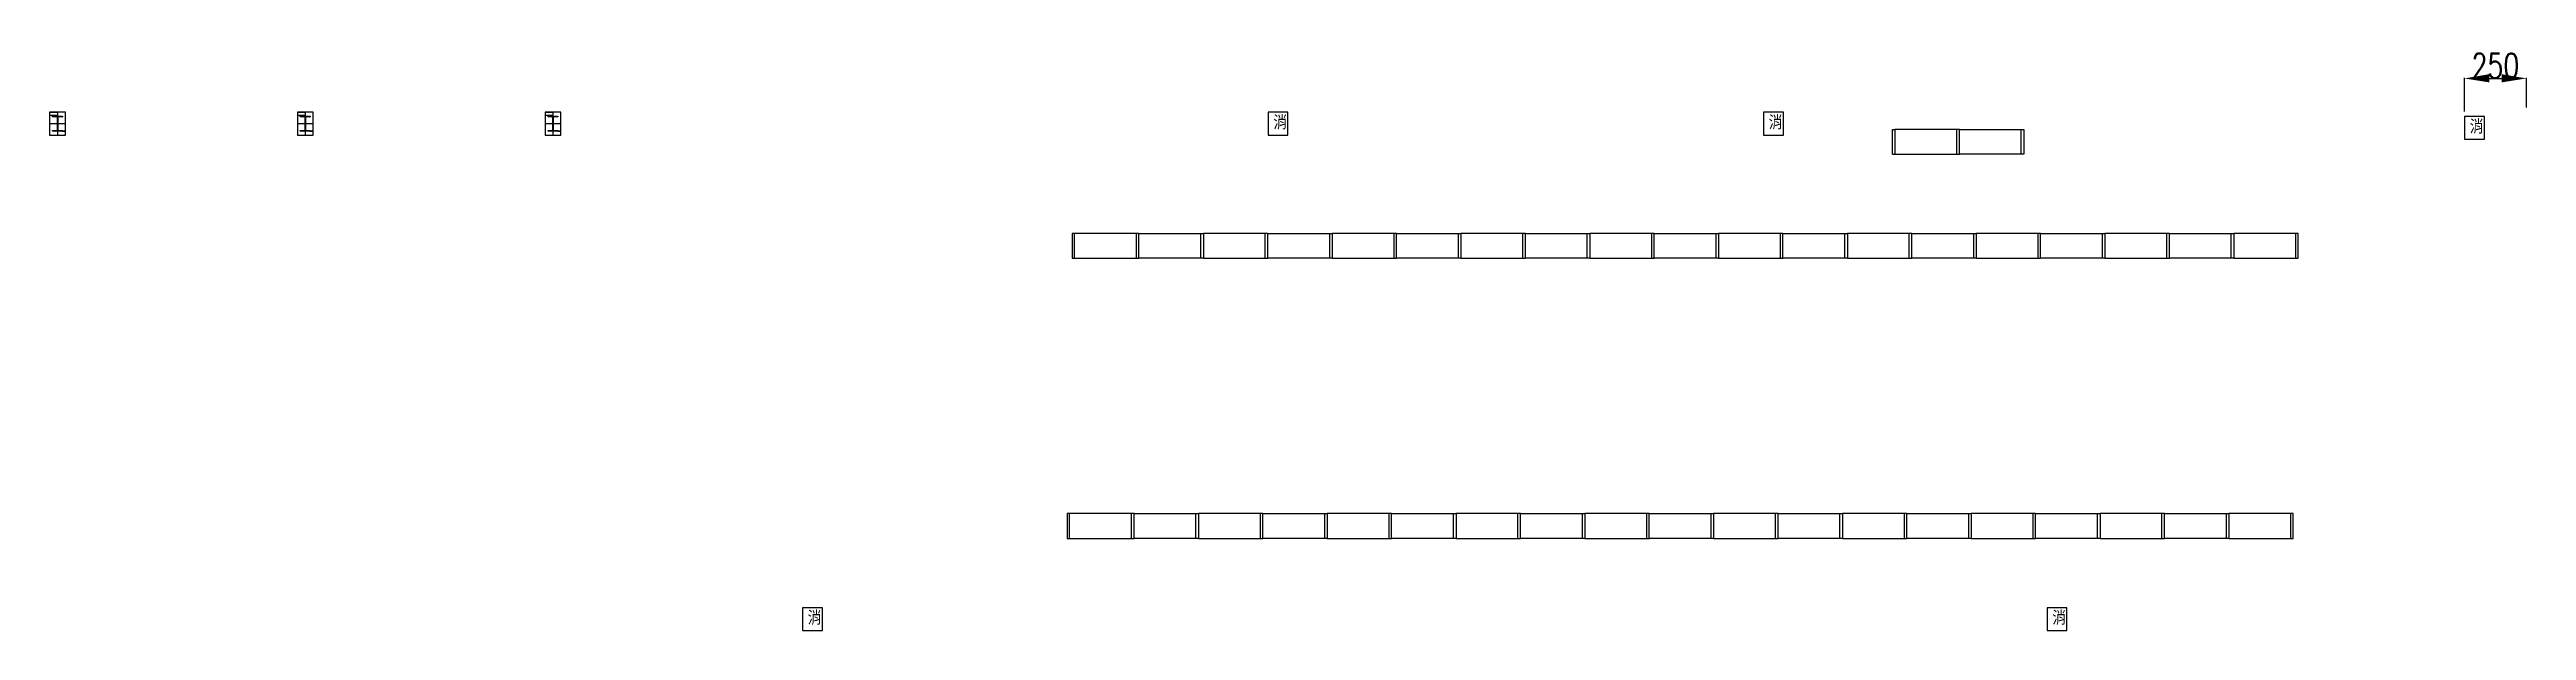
# Model space of a CAD drawing. Extents: x -40736 to 367926, y -65544 to 37405.
# Drawn here: x 234446 to 244446, y 35059 to 37405 of the extents above; entities that cross this region are included whole.
import ezdxf

# ---------------------------------------------------------------- set-up
doc = ezdxf.new("R2010")
doc.units = 0
doc.header["$LTSCALE"] = 600
doc.header["$MEASUREMENT"] = 0
doc.layers.get('0').update_dxf_attribs({"linetype": 'CONTINUOUS'})
doc.layers.get('DEFPOINTS').update_dxf_attribs({"linetype": 'CONTINUOUS'})
for name, color, linetype in [('1', 1, 'CONTINUOUS'), ('C6', 6, 'CONTINUOUS'), ('消防箱', 121, 'CONTINUOUS')]:
    doc.layers.add(name, color=color, linetype=linetype)
doc.styles.add('asd', font='KAIU.TTF', dxfattribs={"width": 0.8})
doc.styles.get("Standard").update_dxf_attribs({"font": 'txt.shx', "width": 0.75, "bigfont": 'chineset.shx'})
doc.dimstyles.new('a', dxfattribs={"dimtxt": 100, "dimasz": 100, "dimexe": 1.25, "dimexo": 20, "dimtad": 1, "dimdec": 0, "dimdsep": 46, "dimtxsty": 'Standard', "dimcen": 2.5, "dimclrd": 3, "dimclre": 3, "dimclrt": 1, "dimadec": 0, "dimazin": 0, "dimtfac": 1, "dimtdec": 0, "dimtmove": 0, "dimatfit": 3, "dimfxl": 0, "dimarcsym": 0})

msp = doc.modelspace()

# ---------------------------------------------------------------- blocks, each defined once
blk = doc.blocks.new('A$C40B60668')
at = {"layer": '消防箱'}
for p, q in [((0, 92), (0, 0)), ((80, 92), (0, 92)), ((0, 0), (80, 0)), ((80, 0), (80, 92)), ((80, 0), (80, 92))]:
    blk.add_line(p, q, dxfattribs=at)
at = {"layer": '消防箱', "insert": (21, 78), "char_height": 50, "attachment_point": 1, "style": 'asd'}
blk.add_mtext_dynamic_manual_height_columns('消', width=33.6, gutter_width=500, heights=[0], dxfattribs=at)
blk = doc.blocks.new('*X413')
at = {"layer": 'C6', "color": 0}
for p, q in [((11764, 29454), (11764, 29455)), ((11764, 29453), (11765, 29455)), ((11765, 29452), (11767, 29455)), ((11765, 29452), (11768, 29455)), ((11767, 29452), (11770, 29455)), ((11768, 29452), (11771, 29455)), ((11770, 29452), (11772, 29455)), ((11771, 29452), (11773, 29455)), ((11773, 29452), (11775, 29455)), ((11773, 29452), (11776, 29455)), ((11775, 29452), (11778, 29455)), ((11776, 29452), (11779, 29455)), ((11778, 29452), (11780, 29455)), ((11779, 29452), (11781, 29455)), ((11781, 29452), (11783, 29455)), ((11781, 29452), (11784, 29455)), ((11783, 29452), (11786, 29455)), ((11783, 29451), (11787, 29455)), ((11783, 29449), (11784, 29451)), ((11783, 29448), (11784, 29450)), ((11783, 29446), (11784, 29448)), ((11783, 29446), (11784, 29447)), ((11783, 29444), (11784, 29445)), ((11783, 29443), (11784, 29445)), ((11783, 29441), (11784, 29443)), ((11783, 29440), (11784, 29442)), ((11783, 29439), (11784, 29440)), ((11783, 29438), (11784, 29439)), ((11783, 29436), (11784, 29437)), ((11783, 29435), (11784, 29437)), ((11783, 29433), (11784, 29435)), ((11783, 29432), (11784, 29434)), ((11783, 29431), (11784, 29432)), ((11783, 29430), (11784, 29431)), ((11783, 29428), (11784, 29430)), ((11783, 29427), (11784, 29429)), ((11783, 29425), (11784, 29427)), ((11783, 29424), (11784, 29426)), ((11783, 29423), (11784, 29424)), ((11783, 29422), (11784, 29423)), ((11783, 29420), (11784, 29422)), ((11783, 29419), (11784, 29421)), ((11783, 29417), (11784, 29419)), ((11783, 29416), (11784, 29418)), ((11783, 29415), (11784, 29416)), ((11783, 29414), (11784, 29415)), ((11783, 29412), (11784, 29414)), ((11783, 29411), (11784, 29413)), ((11783, 29409), (11784, 29411)), ((11783, 29408), (11784, 29410)), ((11783, 29407), (11784, 29408)), ((11783, 29406), (11784, 29407)), ((11783, 29404), (11784, 29406)), ((11783, 29403), (11784, 29405)), ((11783, 29401), (11784, 29403)), ((11783, 29401), (11784, 29402)), ((11783, 29399), (11784, 29400)), ((11786, 29452), (11788, 29455)), ((11787, 29452), (11789, 29455)), ((11788, 29452), (11791, 29455)), ((11789, 29452), (11792, 29455)), ((11791, 29452), (11794, 29455)), ((11792, 29452), (11795, 29455)), ((11794, 29452), (11796, 29455)), ((11795, 29452), (11797, 29455)), ((11796, 29452), (11799, 29455)), ((11797, 29452), (11800, 29455)), ((11799, 29452), (11802, 29455)), ((11800, 29452), (11802, 29455)), ((11802, 29452), (11804, 29454)), ((11803, 29452), (11804, 29453)), ((11764, 29395), (11765, 29397)), ((11764, 29395), (11766, 29397)), ((11765, 29395), (11768, 29397)), ((11766, 29395), (11769, 29397)), ((11768, 29395), (11771, 29397)), ((11769, 29395), (11771, 29397)), ((11771, 29395), (11773, 29397)), ((11772, 29395), (11774, 29397)), ((11773, 29395), (11776, 29397)), ((11774, 29395), (11777, 29397)), ((11776, 29395), (11779, 29397)), ((11777, 29395), (11779, 29397)), ((11779, 29395), (11781, 29397)), ((11780, 29395), (11782, 29397)), ((11781, 29395), (11784, 29398)), ((11782, 29395), (11785, 29397)), ((11783, 29398), (11784, 29399)), ((11784, 29395), (11787, 29397)), ((11785, 29395), (11787, 29397)), ((11787, 29395), (11789, 29397)), ((11788, 29395), (11790, 29397)), ((11789, 29395), (11792, 29397)), ((11790, 29395), (11793, 29397)), ((11792, 29395), (11794, 29397)), ((11793, 29395), (11795, 29397)), ((11795, 29395), (11797, 29397)), ((11795, 29395), (11798, 29397)), ((11797, 29395), (11800, 29397)), ((11798, 29395), (11801, 29397)), ((11800, 29395), (11802, 29397)), ((11801, 29395), (11803, 29397)), ((11803, 29395), (11804, 29396)), ((11803, 29395), (11804, 29395))]:
    blk.add_line(p, q, dxfattribs=at)
blk = doc.blocks.new('*U535')
at = {"linetype": 'Continuous'}
for p, q in [((-32, 46), (0, 46)), ((-32, 34), (0, 34)), ((-32, 0), (32, 0)), ((0, 46), (0, -46)), ((20, -29), (32, -29)), ((20, -30), (32, -30))]:
    blk.add_line(p, q, dxfattribs=at)
blk.add_lwpolyline([(-32, -46), (32, -46), (32, 46), (-32, 46)], close=True)
blk.add_lwpolyline([(-20, 30), (20, 30), (20, 27), (1, 27), (1, -28), (20, -28), (20, -30), (-20, -30), (-20, -28), (-1, -28), (-1, 27), (-20, 27), (-20, 30)])
blk.add_blockref('*X413', (-11784, -29425))
blk = doc.blocks.new('*U536')
at = {"layer": '1', "color": 0, "linetype": 'ByBlock', "lineweight": -2}
for p in [(0, 0), (1000, 0), (2000, 0)]:
    blk.add_blockref('*U535', p, dxfattribs=at)
blk = doc.blocks.new('*D555')
at = {"layer": 'DEFPOINTS', "color": 0}
for p in [(244446, 37288), (244196, 37134), (244446, 37151)]:
    blk.add_point(p, dxfattribs=at)
at = {"layer": '消防箱', "color": 3, "lineweight": -2}
for p, q in [((244196, 37154), (244196, 37290)), ((244296, 37288), (244346, 37288)), ((244446, 37171), (244446, 37290))]:
    blk.add_line(p, q, dxfattribs=at)
at = {"layer": '消防箱', "color": 3}
for points in [[(244296, 37305), (244296, 37272), (244196, 37288)], [(244346, 37305), (244346, 37272), (244446, 37288)]]:
    blk.add_solid(points, dxfattribs=at)
at = {"layer": '消防箱', "color": 1, "insert": (244321, 37339), "char_height": 100, "attachment_point": 5}
blk.add_mtext('250', dxfattribs=at)

# ---------------------------------------------------------------- dimensions: what is measured, and where the dimension line sits
at = {"layer": '消防箱'}
dim = msp.add_linear_dim(base=(244446.44108, 37288.35238), p1=(244196.44108, 37134.34864), p2=(244446.44108, 37151.34864), dimstyle='a', dxfattribs=at)
dim.commit()
dim.dimension.update_dxf_attribs({"geometry": '*D555', "text_midpoint": (244321.44108, 37338.97738)})

# ---------------------------------------------------------------- linework, layer by layer
at = {"layer": '1'}
for p, q in [((241887.00687, 36982.03374), (241887.00687, 37082.03374)), ((241887.00687, 37082.03374), (241897.00687, 37082.03374)), ((242147.00687, 36982.03374), (242147.00687, 37082.03374)), ((242407.00687, 36982.03374), (242407.00687, 37082.03374)), ((241887.00687, 36982.03374), (241897.00687, 36982.03374)), ((238584.73307, 36562.0336), (238584.73307, 36662.0336)), ((238834.73307, 36562.0336), (238834.73307, 36662.0336)), ((239094.73307, 36562.0336), (239094.73307, 36662.0336)), ((239354.73307, 36562.0336), (239354.73307, 36662.0336)), ((239614.73307, 36562.0336), (239614.73307, 36662.0336)), ((239874.73307, 36562.0336), (239874.73307, 36662.0336)), ((240134.73307, 36562.0336), (240134.73307, 36662.0336)), ((240394.73307, 36562.0336), (240394.73307, 36662.0336)), ((240654.73307, 36562.0336), (240654.73307, 36662.0336)), ((240914.73307, 36562.0336), (240914.73307, 36662.0336)), ((241174.73307, 36562.0336), (241174.73307, 36662.0336)), ((241434.73307, 36562.0336), (241434.73307, 36662.0336)), ((241694.73307, 36562.0336), (241694.73307, 36662.0336)), ((241954.73307, 36562.0336), (241954.73307, 36662.0336)), ((242214.73307, 36562.0336), (242214.73307, 36662.0336)), ((242474.73307, 36562.0336), (242474.73307, 36662.0336)), ((242734.73307, 36562.0336), (242734.73307, 36662.0336)), ((242994.73307, 36562.0336), (242994.73307, 36662.0336)), ((243254.73307, 36562.0336), (243254.73307, 36662.0336)), ((243514.73307, 36562.0336), (243514.73307, 36662.0336)), ((238564.75426, 35431.09852), (238564.75426, 35531.09852)), ((238814.75426, 35431.09852), (238814.75426, 35531.09852)), ((239074.75426, 35431.09852), (239074.75426, 35531.09852)), ((239334.75426, 35431.09852), (239334.75426, 35531.09852)), ((239334.75426, 35431.09852), (239334.75426, 35531.09852)), ((239594.75426, 35431.09852), (239594.75426, 35531.09852)), ((239854.75426, 35431.09852), (239854.75426, 35531.09852)), ((240114.75426, 35431.09852), (240114.75426, 35531.09852)), ((240374.75426, 35431.09852), (240374.75426, 35531.09852)), ((240634.75426, 35431.09852), (240634.75426, 35531.09852)), ((240894.75426, 35431.09852), (240894.75426, 35531.09852)), ((241154.75426, 35431.09852), (241154.75426, 35531.09852)), ((241414.75426, 35431.09852), (241414.75426, 35531.09852)), ((241674.75426, 35431.09852), (241674.75426, 35531.09852)), ((241934.75426, 35431.09852), (241934.75426, 35531.09852)), ((242194.75426, 35431.09852), (242194.75426, 35531.09852)), ((242454.75426, 35431.09852), (242454.75426, 35531.09852)), ((242714.75426, 35431.09852), (242714.75426, 35531.09852)), ((242974.75426, 35431.09852), (242974.75426, 35531.09852)), ((243234.75426, 35431.09852), (243234.75426, 35531.09852)), ((243494.75426, 35431.09852), (243494.75426, 35531.09852))]:
    msp.add_line(p, q, dxfattribs=at)
for points in [[(241897.00687, 37082.03374), (241897.00687, 36982.03374), (242157.00687, 36982.03374), (242157.00687, 37082.03374)], [(242417.00687, 37082.03374), (242417.00687, 36982.03374), (242157.00687, 36982.03374), (242157.00687, 37082.03374)], [(238574.73307, 36662.0336), (238574.73307, 36562.0336), (238844.73307, 36562.0336), (238844.73307, 36662.0336)], [(239104.73307, 36662.0336), (239104.73307, 36562.0336), (238844.73307, 36562.0336), (238844.73307, 36662.0336)], [(239104.73307, 36662.0336), (239104.73307, 36562.0336), (239364.73307, 36562.0336), (239364.73307, 36662.0336)], [(239624.73307, 36662.0336), (239624.73307, 36562.0336), (239364.73307, 36562.0336), (239364.73307, 36662.0336)], [(239624.73307, 36662.0336), (239624.73307, 36562.0336), (239884.73307, 36562.0336), (239884.73307, 36662.0336)], [(239624.73307, 36662.0336), (239624.73307, 36562.0336), (239884.73307, 36562.0336), (239884.73307, 36662.0336)], [(240144.73307, 36662.0336), (240144.73307, 36562.0336), (239884.73307, 36562.0336), (239884.73307, 36662.0336)], [(240144.73307, 36662.0336), (240144.73307, 36562.0336), (240404.73307, 36562.0336), (240404.73307, 36662.0336)], [(240664.73307, 36662.0336), (240664.73307, 36562.0336), (240404.73307, 36562.0336), (240404.73307, 36662.0336)], [(240664.73307, 36662.0336), (240664.73307, 36562.0336), (240924.73307, 36562.0336), (240924.73307, 36662.0336)], [(240664.73307, 36662.0336), (240664.73307, 36562.0336), (240924.73307, 36562.0336), (240924.73307, 36662.0336)], [(241184.73307, 36662.0336), (241184.73307, 36562.0336), (240924.73307, 36562.0336), (240924.73307, 36662.0336)], [(241184.73307, 36662.0336), (241184.73307, 36562.0336), (241444.73307, 36562.0336), (241444.73307, 36662.0336)], [(241704.73307, 36662.0336), (241704.73307, 36562.0336), (241444.73307, 36562.0336), (241444.73307, 36662.0336)], [(241704.73307, 36662.0336), (241704.73307, 36562.0336), (241964.73307, 36562.0336), (241964.73307, 36662.0336)], [(241704.73307, 36662.0336), (241704.73307, 36562.0336), (241964.73307, 36562.0336), (241964.73307, 36662.0336)], [(242224.73307, 36662.0336), (242224.73307, 36562.0336), (241964.73307, 36562.0336), (241964.73307, 36662.0336)], [(242224.73307, 36662.0336), (242224.73307, 36562.0336), (242484.73307, 36562.0336), (242484.73307, 36662.0336)], [(242744.73307, 36662.0336), (242744.73307, 36562.0336), (242484.73307, 36562.0336), (242484.73307, 36662.0336)], [(242744.73307, 36662.0336), (242744.73307, 36562.0336), (243004.73307, 36562.0336), (243004.73307, 36662.0336)], [(243264.73307, 36662.0336), (243264.73307, 36562.0336), (243004.73307, 36562.0336), (243004.73307, 36662.0336)], [(243264.73307, 36662.0336), (243264.73307, 36562.0336), (243524.73307, 36562.0336), (243524.73307, 36662.0336)], [(238554.75426, 35531.09852), (238554.75426, 35431.09852), (238824.75426, 35431.09852), (238824.75426, 35531.09852)], [(239084.75426, 35531.09852), (239084.75426, 35431.09852), (238824.75426, 35431.09852), (238824.75426, 35531.09852)], [(239084.75426, 35531.09852), (239084.75426, 35431.09852), (239344.75426, 35431.09852), (239344.75426, 35531.09852)], [(239604.75426, 35531.09852), (239604.75426, 35431.09852), (239344.75426, 35431.09852), (239344.75426, 35531.09852)], [(239604.75426, 35531.09852), (239604.75426, 35431.09852), (239864.75426, 35431.09852), (239864.75426, 35531.09852)], [(239604.75426, 35531.09852), (239604.75426, 35431.09852), (239864.75426, 35431.09852), (239864.75426, 35531.09852)], [(240124.75426, 35531.09852), (240124.75426, 35431.09852), (239864.75426, 35431.09852), (239864.75426, 35531.09852)], [(240124.75426, 35531.09852), (240124.75426, 35431.09852), (240384.75426, 35431.09852), (240384.75426, 35531.09852)], [(240644.75426, 35531.09852), (240644.75426, 35431.09852), (240384.75426, 35431.09852), (240384.75426, 35531.09852)], [(240644.75426, 35531.09852), (240644.75426, 35431.09852), (240904.75426, 35431.09852), (240904.75426, 35531.09852)], [(240644.75426, 35531.09852), (240644.75426, 35431.09852), (240904.75426, 35431.09852), (240904.75426, 35531.09852)], [(241164.75426, 35531.09852), (241164.75426, 35431.09852), (240904.75426, 35431.09852), (240904.75426, 35531.09852)], [(241164.75426, 35531.09852), (241164.75426, 35431.09852), (241424.75426, 35431.09852), (241424.75426, 35531.09852)], [(241684.75426, 35531.09852), (241684.75426, 35431.09852), (241424.75426, 35431.09852), (241424.75426, 35531.09852)], [(241684.75426, 35531.09852), (241684.75426, 35431.09852), (241944.75426, 35431.09852), (241944.75426, 35531.09852)], [(242204.75426, 35531.09852), (242204.75426, 35431.09852), (241944.75426, 35431.09852), (241944.75426, 35531.09852)], [(242204.75426, 35531.09852), (242204.75426, 35431.09852), (242464.75426, 35431.09852), (242464.75426, 35531.09852)], [(242724.75426, 35531.09852), (242724.75426, 35431.09852), (242464.75426, 35431.09852), (242464.75426, 35531.09852)], [(242724.75426, 35531.09852), (242724.75426, 35431.09852), (242984.75426, 35431.09852), (242984.75426, 35531.09852)], [(243244.75426, 35531.09852), (243244.75426, 35431.09852), (242984.75426, 35431.09852), (242984.75426, 35531.09852)], [(243244.75426, 35531.09852), (243244.75426, 35431.09852), (243504.75426, 35431.09852), (243504.75426, 35531.09852)]]:
    msp.add_lwpolyline(points, close=True, dxfattribs=at)

# ---------------------------------------------------------------- block references
at = {"layer": '1', "color": 0}
msp.add_blockref('*U536', (234478.94108, 37105.34864), dxfattribs=at)
at = {"layer": '消防箱', "color": 111}
for p in [(239366.44103, 37059.34843), (241366.44104, 37059.34843), (244196.44104, 37042.34843), (237486.44104, 35059.34843), (242511.44104, 35059.34843)]:
    msp.add_blockref('A$C40B60668', p, dxfattribs=at)

msp.set_redraw_order([(e.dxf.handle, doc.entitydb.next_handle()) for e in msp.query("TEXT MTEXT ATTDEF DIMENSION ARC_DIMENSION")])  # texts and dimensions are drawn at this point

doc.saveas('drawing.dxf')
